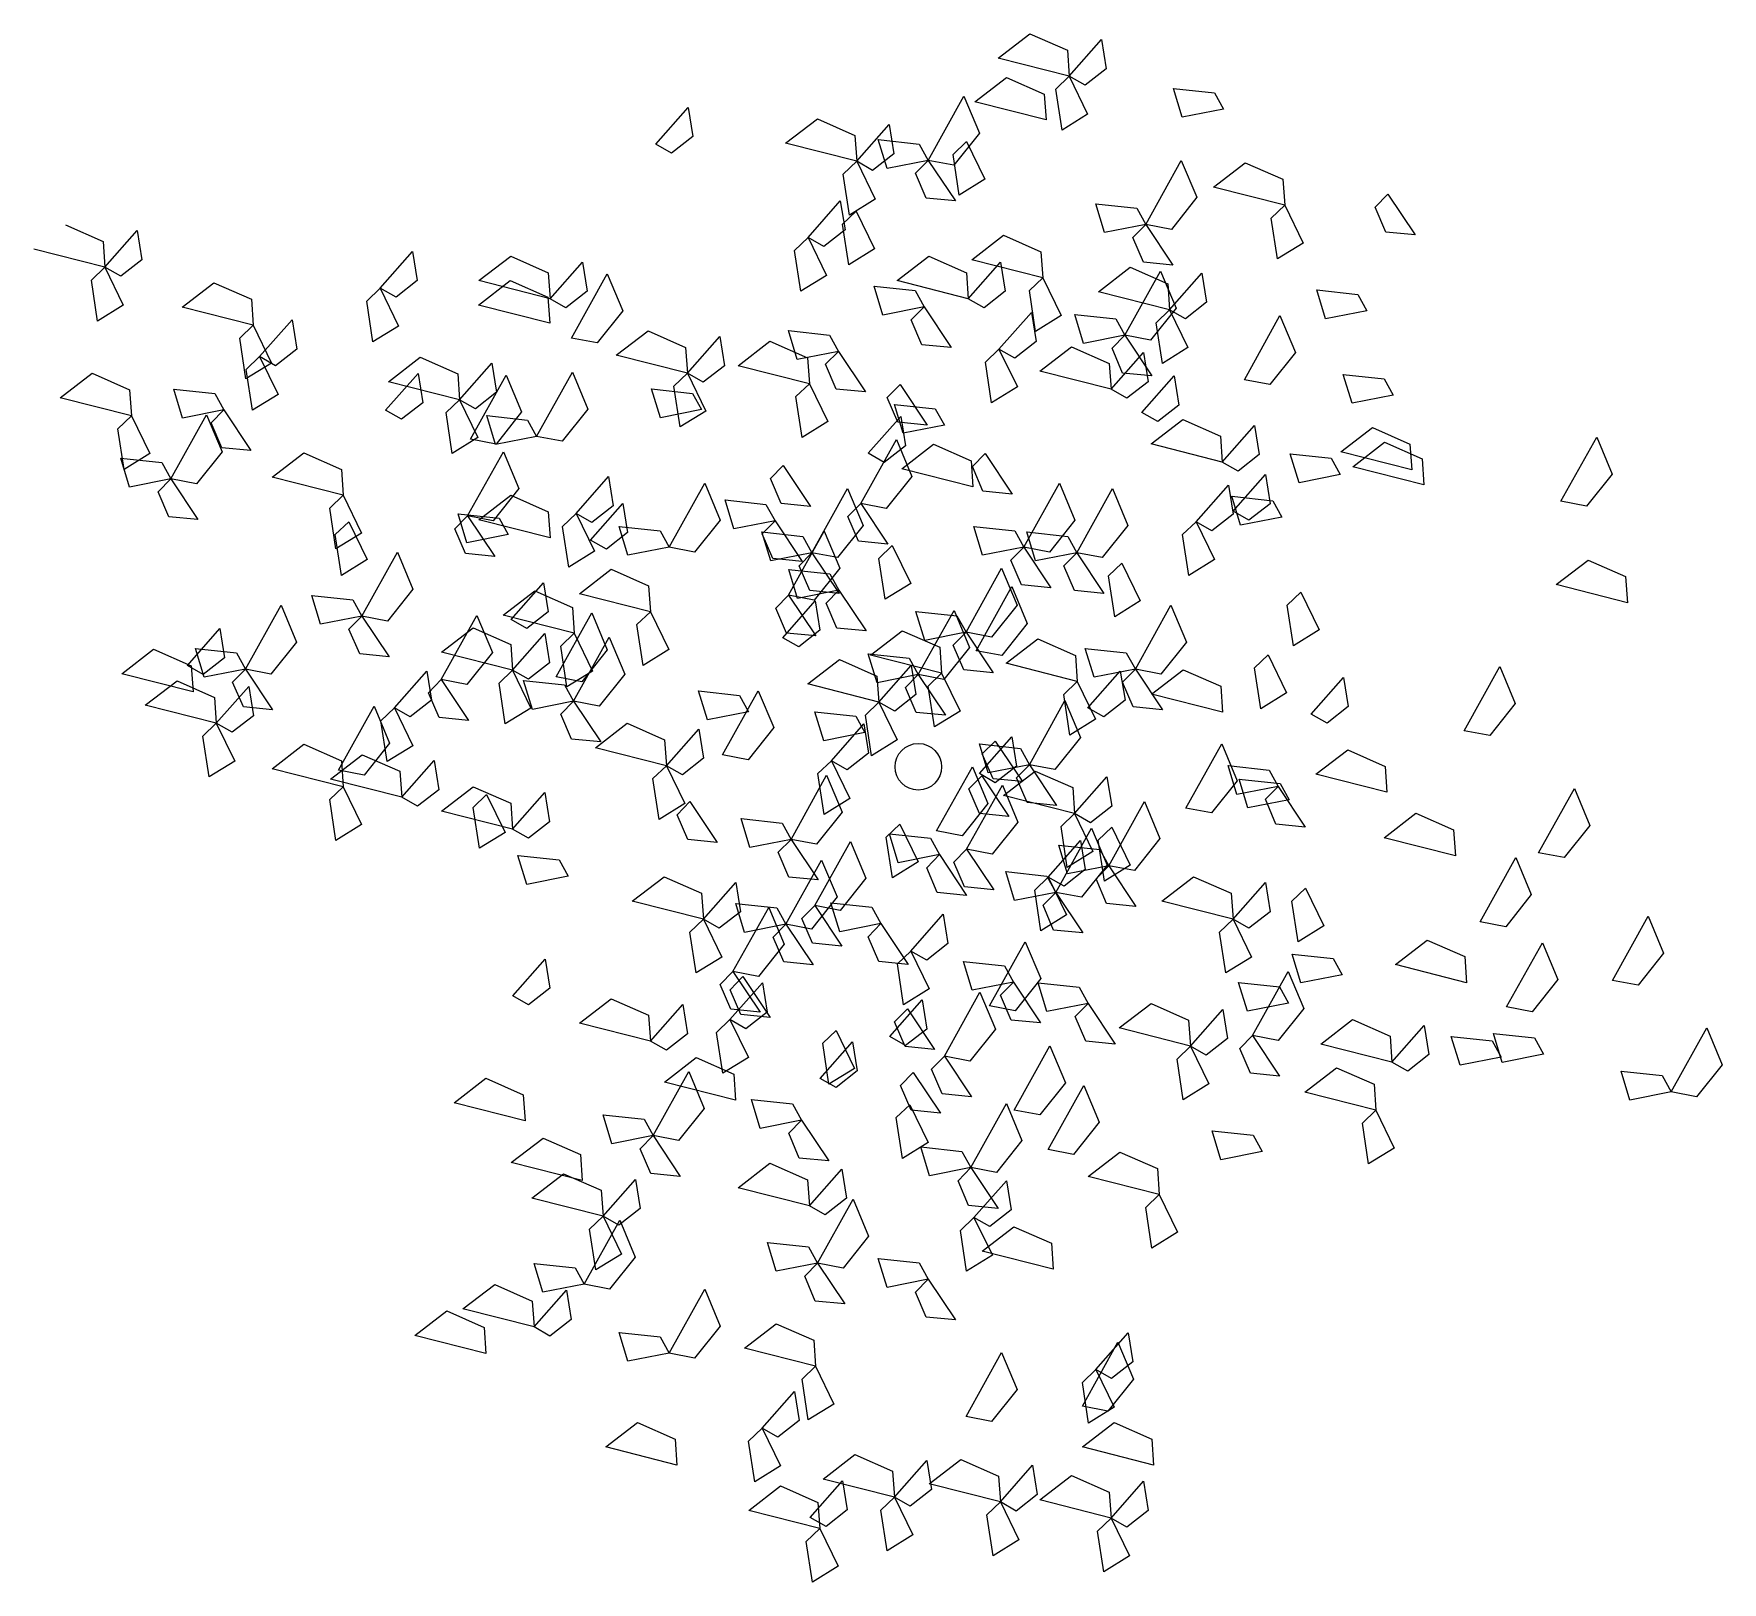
# Model space of a CAD drawing. Header units: metres. Extents: x -5.6 to 5.3, y -5.4 to 4.5.
import ezdxf

# ---------------------------------------------------------------- set-up
doc = ezdxf.new("R2010")
doc.units = ezdxf.units.M
doc.header["$LTSCALE"] = 0.2

msp = doc.modelspace()

# ---------------------------------------------------------------- linework, layer by layer
for p, q in [((0.65, 4.386), (0.854, 4.543)), ((0.854, 4.543), (1.096, 4.437)), ((1.108, 4.27), (1.316, 4.506)), ((1.316, 4.506), (1.346, 4.319)), ((1.108, 4.27), (0.65, 4.386)), ((1.096, 4.437), (1.108, 4.27)), ((0.5, 4.105), (0.704, 4.263)), ((0.704, 4.263), (0.946, 4.156)), ((1.021, 4.187), (1.108, 4.27)), ((1.108, 4.27), (1.226, 4.027)), ((1.21, 4.212), (1.108, 4.27)), ((1.346, 4.319), (1.21, 4.212)), ((0.2, 3.729), (0.43, 4.142)), ((0.43, 4.142), (0.53, 3.904)), ((0.946, 4.156), (0.958, 3.989)), ((1.061, 3.924), (1.021, 4.187)), ((1.835, 4.006), (1.778, 4.192)), ((1.778, 4.192), (2.042, 4.164)), ((2.042, 4.164), (2.1, 4.059)), ((-1.554, 3.834), (-1.346, 4.07)), ((-1.346, 4.07), (-1.315, 3.882)), ((0.958, 3.989), (0.5, 4.105)), ((1.226, 4.027), (1.061, 3.924)), ((2.1, 4.059), (1.835, 4.006)), ((-0.718, 3.839), (-0.514, 3.996)), ((-0.514, 3.996), (-0.272, 3.89)), ((-0.26, 3.723), (-0.052, 3.959)), ((-0.052, 3.959), (-0.022, 3.771)), ((-1.452, 3.775), (-1.554, 3.834)), ((-1.315, 3.882), (-1.452, 3.775)), ((-0.26, 3.723), (-0.718, 3.839)), ((-0.272, 3.89), (-0.26, 3.723)), ((-0.122, 3.863), (0.142, 3.834)), ((-0.065, 3.677), (-0.122, 3.863)), ((0.142, 3.834), (0.2, 3.729)), ((0.36, 3.767), (0.446, 3.85)), ((0.53, 3.904), (0.365, 3.698)), ((0.446, 3.85), (0.565, 3.607)), ((-0.347, 3.64), (-0.26, 3.723)), ((-0.26, 3.723), (-0.142, 3.479)), ((-0.158, 3.664), (-0.26, 3.723)), ((-0.022, 3.771), (-0.158, 3.664)), ((0.2, 3.729), (-0.065, 3.677)), ((0.118, 3.646), (0.2, 3.729)), ((0.2, 3.729), (0.375, 3.468)), ((0.365, 3.698), (0.2, 3.729)), ((0.4, 3.505), (0.36, 3.767)), ((1.6, 3.317), (1.829, 3.729)), ((1.829, 3.729), (1.929, 3.492)), ((2.037, 3.557), (2.241, 3.714)), ((2.241, 3.714), (2.483, 3.608)), ((-0.307, 3.377), (-0.347, 3.64)), ((0.186, 3.486), (0.118, 3.646)), ((0.565, 3.607), (0.4, 3.505)), ((2.483, 3.608), (2.495, 3.441)), ((-0.142, 3.479), (-0.307, 3.377)), ((0.375, 3.468), (0.186, 3.486)), ((1.929, 3.492), (1.765, 3.285)), ((2.495, 3.441), (2.037, 3.557)), ((3.076, 3.428), (3.159, 3.511)), ((3.159, 3.511), (3.334, 3.25)), ((-0.574, 3.232), (-0.366, 3.468)), ((-0.366, 3.468), (-0.335, 3.281)), ((-0.351, 3.319), (-0.264, 3.402)), ((-0.264, 3.402), (-0.146, 3.159)), ((1.278, 3.45), (1.542, 3.422)), ((1.334, 3.265), (1.278, 3.45)), ((1.542, 3.422), (1.6, 3.317)), ((2.408, 3.358), (2.495, 3.441)), ((2.495, 3.441), (2.613, 3.197)), ((3.145, 3.268), (3.076, 3.428)), ((-5.354, 3.314), (-5.112, 3.208)), ((-5.1, 3.041), (-4.892, 3.277)), ((-4.892, 3.277), (-4.862, 3.09)), ((-0.335, 3.281), (-0.472, 3.174)), ((-0.311, 3.057), (-0.351, 3.319)), ((1.6, 3.317), (1.334, 3.265)), ((1.517, 3.233), (1.6, 3.317)), ((1.6, 3.317), (1.775, 3.055)), ((1.765, 3.285), (1.6, 3.317)), ((2.448, 3.095), (2.408, 3.358)), ((3.334, 3.25), (3.145, 3.268)), ((-5.1, 3.041), (-5.558, 3.157)), ((-5.112, 3.208), (-5.1, 3.041)), ((-0.661, 3.149), (-0.574, 3.232)), ((-0.574, 3.232), (-0.456, 2.989)), ((-0.472, 3.174), (-0.574, 3.232)), ((-0.146, 3.159), (-0.311, 3.057)), ((0.48, 3.09), (0.684, 3.247)), ((0.684, 3.247), (0.925, 3.141)), ((1.586, 3.074), (1.517, 3.233)), ((2.613, 3.197), (2.448, 3.095)), ((-4.862, 3.09), (-4.998, 2.983)), ((-3.329, 2.906), (-3.12, 3.142)), ((-3.12, 3.142), (-3.09, 2.955)), ((-2.692, 2.955), (-2.487, 3.112)), ((-2.487, 3.112), (-2.246, 3.006)), ((-2.234, 2.839), (-2.026, 3.075)), ((-2.026, 3.075), (-1.995, 2.888)), ((-0.621, 2.887), (-0.661, 3.149)), ((0, 2.955), (0.204, 3.112)), ((0.204, 3.112), (0.446, 3.006)), ((0.457, 2.839), (0.666, 3.075)), ((0.937, 2.974), (0.48, 3.09)), ((0.666, 3.075), (0.696, 2.888)), ((0.925, 3.141), (0.937, 2.974)), ((1.775, 3.055), (1.586, 3.074)), ((-5.187, 2.958), (-5.1, 3.041)), ((-5.147, 2.695), (-5.187, 2.958)), ((-4.998, 2.983), (-5.1, 3.041)), ((-5.1, 3.041), (-4.982, 2.798)), ((-4.603, 2.785), (-4.398, 2.942)), ((-4.398, 2.942), (-4.157, 2.836)), ((-3.09, 2.955), (-3.226, 2.848)), ((-2.695, 2.798), (-2.491, 2.956)), ((-2.234, 2.839), (-2.692, 2.955)), ((-2.491, 2.956), (-2.249, 2.849)), ((-2.246, 3.006), (-2.234, 2.839)), ((-2.097, 2.586), (-1.867, 2.999)), ((-1.867, 2.999), (-1.767, 2.761)), ((-0.456, 2.989), (-0.621, 2.887)), ((0.457, 2.839), (0, 2.955)), ((0.446, 3.006), (0.457, 2.839)), ((0.851, 2.891), (0.937, 2.974)), ((0.937, 2.974), (1.056, 2.73)), ((1.296, 2.884), (1.5, 3.041)), ((1.465, 2.604), (1.695, 3.016)), ((1.5, 3.041), (1.742, 2.934)), ((1.695, 3.016), (1.795, 2.779)), ((1.754, 2.767), (1.962, 3.003)), ((1.962, 3.003), (1.992, 2.816)), ((-4.157, 2.836), (-4.145, 2.668)), ((-3.415, 2.823), (-3.329, 2.906)), ((-3.329, 2.906), (-3.21, 2.663)), ((-3.226, 2.848), (-3.329, 2.906)), ((-2.249, 2.849), (-2.237, 2.682)), ((-2.132, 2.781), (-2.234, 2.839)), ((-1.995, 2.888), (-2.132, 2.781)), ((-0.149, 2.92), (0.115, 2.891)), ((-0.092, 2.734), (-0.149, 2.92)), ((0.115, 2.891), (0.173, 2.786)), ((0.559, 2.781), (0.457, 2.839)), ((0.696, 2.888), (0.559, 2.781)), ((0.891, 2.628), (0.851, 2.891)), ((1.754, 2.767), (1.296, 2.884)), ((1.742, 2.934), (1.754, 2.767)), ((2.757, 2.709), (2.701, 2.895)), ((2.701, 2.895), (2.965, 2.866)), ((2.965, 2.866), (3.023, 2.761)), ((-4.982, 2.798), (-5.147, 2.695)), ((-4.145, 2.668), (-4.603, 2.785)), ((-3.375, 2.561), (-3.415, 2.823)), ((-2.237, 2.682), (-2.695, 2.798)), ((-1.767, 2.761), (-1.932, 2.555)), ((0.173, 2.786), (-0.092, 2.734)), ((0.091, 2.702), (0.173, 2.786)), ((0.173, 2.786), (0.348, 2.524)), ((0.655, 2.514), (0.864, 2.75)), ((0.864, 2.75), (0.894, 2.563)), ((1.056, 2.73), (0.891, 2.628)), ((1.143, 2.737), (1.407, 2.709)), ((1.2, 2.551), (1.143, 2.737)), ((1.795, 2.779), (1.63, 2.572)), ((1.667, 2.684), (1.754, 2.767)), ((1.856, 2.709), (1.754, 2.767)), ((1.754, 2.767), (1.872, 2.524)), ((1.992, 2.816), (1.856, 2.709)), ((2.235, 2.318), (2.464, 2.731)), ((2.464, 2.731), (2.564, 2.493)), ((3.023, 2.761), (2.757, 2.709)), ((-4.232, 2.586), (-4.145, 2.668)), ((-4.145, 2.668), (-4.027, 2.425)), ((-4.104, 2.466), (-3.895, 2.702)), ((-3.895, 2.702), (-3.865, 2.515)), ((-3.21, 2.663), (-3.375, 2.561)), ((-1.808, 2.475), (-1.604, 2.633)), ((-1.604, 2.633), (-1.362, 2.526)), ((-0.7, 2.634), (-0.436, 2.605)), ((-0.644, 2.448), (-0.7, 2.634)), ((0.159, 2.543), (0.091, 2.702)), ((1.407, 2.709), (1.465, 2.604)), ((1.707, 2.422), (1.667, 2.684)), ((-4.192, 2.323), (-4.232, 2.586)), ((-3.865, 2.515), (-4.002, 2.408)), ((-1.932, 2.555), (-2.097, 2.586)), ((-1.362, 2.526), (-1.35, 2.359)), ((-1.35, 2.359), (-1.142, 2.595)), ((-1.142, 2.595), (-1.112, 2.408)), ((-1.023, 2.408), (-0.819, 2.565)), ((-0.819, 2.565), (-0.577, 2.459)), ((-0.378, 2.5), (-0.644, 2.448)), ((-0.461, 2.417), (-0.378, 2.5)), ((-0.436, 2.605), (-0.378, 2.5)), ((-0.378, 2.5), (-0.203, 2.239)), ((0.348, 2.524), (0.159, 2.543)), ((0.569, 2.431), (0.655, 2.514)), ((0.655, 2.514), (0.774, 2.271)), ((0.757, 2.456), (0.655, 2.514)), ((0.894, 2.563), (0.757, 2.456)), ((0.919, 2.372), (1.123, 2.529)), ((1.123, 2.529), (1.365, 2.423)), ((1.465, 2.604), (1.2, 2.551)), ((1.383, 2.52), (1.465, 2.604)), ((1.451, 2.36), (1.383, 2.52)), ((1.63, 2.572), (1.465, 2.604)), ((1.465, 2.604), (1.64, 2.342)), ((1.872, 2.524), (1.707, 2.422)), ((-4.027, 2.425), (-4.192, 2.323)), ((-4.19, 2.383), (-4.104, 2.466)), ((-4.104, 2.466), (-3.985, 2.223)), ((-4.002, 2.408), (-4.104, 2.466)), ((-3.275, 2.305), (-3.071, 2.462)), ((-3.071, 2.462), (-2.829, 2.356)), ((-2.817, 2.189), (-2.609, 2.425)), ((-2.609, 2.425), (-2.579, 2.237)), ((-1.35, 2.359), (-1.808, 2.475)), ((-1.112, 2.408), (-1.248, 2.301)), ((-0.565, 2.292), (-1.023, 2.408)), ((-0.577, 2.459), (-0.565, 2.292)), ((-0.392, 2.257), (-0.461, 2.417)), ((0.608, 2.169), (0.569, 2.431)), ((1.365, 2.423), (1.377, 2.256)), ((1.377, 2.256), (1.585, 2.492)), ((1.585, 2.492), (1.615, 2.305)), ((2.564, 2.493), (2.399, 2.287)), ((-5.388, 2.202), (-5.183, 2.359)), ((-5.183, 2.359), (-4.942, 2.253)), ((-4.15, 2.121), (-4.19, 2.383)), ((-3.293, 2.121), (-3.084, 2.357)), ((-2.817, 2.189), (-3.275, 2.305)), ((-3.084, 2.357), (-3.054, 2.17)), ((-2.829, 2.356), (-2.817, 2.189)), ((-2.747, 1.936), (-2.517, 2.348)), ((-2.517, 2.348), (-2.418, 2.111)), ((-2.321, 1.953), (-2.091, 2.366)), ((-2.091, 2.366), (-1.991, 2.128)), ((-1.437, 2.276), (-1.35, 2.359)), ((-1.35, 2.359), (-1.232, 2.116)), ((-1.248, 2.301), (-1.35, 2.359)), ((-0.652, 2.209), (-0.565, 2.292)), ((-0.565, 2.292), (-0.447, 2.048)), ((-0.064, 2.203), (0.019, 2.287)), ((0.019, 2.287), (0.194, 2.025)), ((1.377, 2.256), (0.919, 2.372)), ((1.64, 2.342), (1.451, 2.36)), ((1.615, 2.305), (1.479, 2.198)), ((1.575, 2.106), (1.783, 2.342)), ((1.783, 2.342), (1.813, 2.155)), ((2.399, 2.287), (2.235, 2.318)), ((2.928, 2.166), (2.871, 2.352)), ((2.871, 2.352), (3.135, 2.323)), ((3.135, 2.323), (3.193, 2.218)), ((-4.93, 2.085), (-5.388, 2.202)), ((-4.942, 2.253), (-4.93, 2.085)), ((-4.657, 2.257), (-4.393, 2.229)), ((-4.6, 2.071), (-4.657, 2.257)), ((-4.393, 2.229), (-4.335, 2.124)), ((-3.985, 2.223), (-4.15, 2.121)), ((-2.904, 2.106), (-2.817, 2.189)), ((-2.715, 2.13), (-2.817, 2.189)), ((-2.817, 2.189), (-2.699, 1.945)), ((-2.579, 2.237), (-2.715, 2.13)), ((-1.524, 2.073), (-1.581, 2.259)), ((-1.581, 2.259), (-1.317, 2.23)), ((-1.397, 2.014), (-1.437, 2.276)), ((-1.317, 2.23), (-1.259, 2.125)), ((-0.612, 1.946), (-0.652, 2.209)), ((-0.203, 2.239), (-0.392, 2.257)), ((0.005, 2.044), (-0.064, 2.203)), ((0.774, 2.271), (0.608, 2.169)), ((1.479, 2.198), (1.377, 2.256)), ((3.193, 2.218), (2.928, 2.166)), ((-5.017, 2.002), (-4.93, 2.085)), ((-4.93, 2.085), (-4.811, 1.842)), ((-4.675, 1.679), (-4.446, 2.092)), ((-4.335, 2.124), (-4.6, 2.071)), ((-4.446, 2.092), (-4.346, 1.854)), ((-4.417, 2.04), (-4.335, 2.124)), ((-4.335, 2.124), (-4.16, 1.862)), ((-3.191, 2.063), (-3.293, 2.121)), ((-3.054, 2.17), (-3.191, 2.063)), ((-2.864, 1.843), (-2.904, 2.106)), ((-2.586, 1.901), (-2.642, 2.087)), ((-2.642, 2.087), (-2.379, 2.058)), ((-2.418, 2.111), (-2.582, 1.904)), ((-1.991, 2.128), (-2.156, 1.922)), ((-1.259, 2.125), (-1.524, 2.073)), ((-1.232, 2.116), (-1.397, 2.014)), ((-0.186, 1.845), (0.023, 2.081)), ((0.038, 1.973), (-0.018, 2.158)), ((-0.018, 2.158), (0.245, 2.13)), ((0.023, 2.081), (0.053, 1.893)), ((0.245, 2.13), (0.304, 2.025)), ((1.677, 2.048), (1.575, 2.106)), ((1.813, 2.155), (1.677, 2.048)), ((-4.977, 1.74), (-5.017, 2.002)), ((-4.348, 1.88), (-4.417, 2.04)), ((-2.379, 2.058), (-2.321, 1.953)), ((-0.447, 2.048), (-0.612, 1.946)), ((0.194, 2.025), (0.005, 2.044)), ((0.304, 2.025), (0.038, 1.973)), ((1.635, 1.905), (1.839, 2.062)), ((1.839, 2.062), (2.081, 1.955)), ((2.093, 1.788), (2.301, 2.024)), ((2.301, 2.024), (2.331, 1.837)), ((2.855, 1.854), (3.059, 2.011)), ((3.059, 2.011), (3.301, 1.904)), ((-4.346, 1.854), (-4.511, 1.648)), ((-4.16, 1.862), (-4.348, 1.88)), ((-2.699, 1.945), (-2.864, 1.843)), ((-2.765, 1.442), (-2.535, 1.854)), ((-2.582, 1.904), (-2.747, 1.936)), ((-2.321, 1.953), (-2.586, 1.901)), ((-2.535, 1.854), (-2.435, 1.617)), ((-2.156, 1.922), (-2.321, 1.953)), ((-0.235, 1.521), (-0.005, 1.934)), ((0.053, 1.893), (-0.084, 1.786)), ((-0.005, 1.934), (0.094, 1.696)), ((0.03, 1.745), (0.234, 1.902)), ((0.234, 1.902), (0.476, 1.796)), ((2.093, 1.788), (1.635, 1.905)), ((2.081, 1.955), (2.093, 1.788)), ((3.312, 1.737), (2.855, 1.854)), ((2.933, 1.758), (3.137, 1.915)), ((3.137, 1.915), (3.379, 1.808)), ((3.301, 1.904), (3.312, 1.737)), ((4.273, 1.536), (4.503, 1.949)), ((4.503, 1.949), (4.602, 1.711)), ((-4.997, 1.813), (-4.733, 1.784)), ((-4.941, 1.627), (-4.997, 1.813)), ((-4.811, 1.842), (-4.977, 1.74)), ((-4.733, 1.784), (-4.675, 1.679)), ((-4.024, 1.69), (-3.82, 1.848)), ((-3.82, 1.848), (-3.578, 1.741)), ((-3.578, 1.741), (-3.566, 1.574)), ((-0.815, 1.682), (-0.733, 1.765)), ((-0.733, 1.765), (-0.558, 1.503)), ((-0.084, 1.786), (-0.186, 1.845)), ((0.488, 1.629), (0.03, 1.745)), ((0.476, 1.796), (0.488, 1.629)), ((0.484, 1.759), (0.566, 1.843)), ((0.552, 1.6), (0.484, 1.759)), ((0.566, 1.843), (0.741, 1.581)), ((2.195, 1.73), (2.093, 1.788)), ((2.331, 1.837), (2.195, 1.73)), ((2.53, 1.84), (2.794, 1.812)), ((2.587, 1.655), (2.53, 1.84)), ((2.794, 1.812), (2.852, 1.707)), ((3.391, 1.641), (2.933, 1.758)), ((3.379, 1.808), (3.391, 1.641)), ((-4.675, 1.679), (-4.941, 1.627)), ((-4.758, 1.596), (-4.675, 1.679)), ((-4.675, 1.679), (-4.501, 1.418)), ((-4.511, 1.648), (-4.675, 1.679)), ((-3.566, 1.574), (-4.024, 1.69)), ((-2.067, 1.457), (-1.859, 1.694)), ((-1.859, 1.694), (-1.828, 1.506)), ((-1.468, 1.24), (-1.239, 1.653)), ((-1.239, 1.653), (-1.139, 1.415)), ((-0.747, 1.522), (-0.815, 1.682)), ((0.094, 1.696), (-0.07, 1.49)), ((0.815, 1.24), (1.045, 1.653)), ((1.045, 1.653), (1.144, 1.415)), ((1.924, 1.404), (2.132, 1.64)), ((2.132, 1.64), (2.163, 1.452)), ((2.162, 1.471), (2.37, 1.707)), ((2.37, 1.707), (2.4, 1.52)), ((2.852, 1.707), (2.587, 1.655)), ((4.602, 1.711), (4.438, 1.505)), ((-4.689, 1.436), (-4.758, 1.596)), ((-3.653, 1.491), (-3.566, 1.574)), ((-3.566, 1.574), (-3.448, 1.331)), ((-2.692, 1.417), (-2.487, 1.574)), ((-2.435, 1.617), (-2.6, 1.41)), ((-2.487, 1.574), (-2.246, 1.468)), ((-1.974, 1.286), (-1.766, 1.522)), ((-1.766, 1.522), (-1.735, 1.335)), ((-1.108, 1.544), (-0.845, 1.515)), ((-1.052, 1.358), (-1.108, 1.544)), ((-0.558, 1.503), (-0.747, 1.522)), ((-0.549, 1.204), (-0.319, 1.617)), ((-0.319, 1.617), (-0.219, 1.379)), ((0.741, 1.581), (0.552, 1.6)), ((1.156, 1.204), (1.385, 1.617)), ((1.385, 1.617), (1.485, 1.379)), ((2.155, 1.568), (2.419, 1.539)), ((2.211, 1.382), (2.155, 1.568)), ((2.419, 1.539), (2.477, 1.434)), ((4.438, 1.505), (4.273, 1.536)), ((-4.501, 1.418), (-4.689, 1.436)), ((-3.613, 1.229), (-3.653, 1.491)), ((-2.847, 1.358), (-2.765, 1.442)), ((-2.77, 1.269), (-2.827, 1.455)), ((-2.827, 1.455), (-2.563, 1.426)), ((-2.765, 1.442), (-2.59, 1.18)), ((-2.6, 1.41), (-2.765, 1.442)), ((-2.234, 1.3), (-2.692, 1.417)), ((-2.563, 1.426), (-2.505, 1.321)), ((-2.246, 1.468), (-2.234, 1.3)), ((-2.154, 1.374), (-2.067, 1.457)), ((-2.067, 1.457), (-1.949, 1.214)), ((-1.965, 1.399), (-2.067, 1.457)), ((-1.828, 1.506), (-1.965, 1.399)), ((-1.139, 1.415), (-1.304, 1.208)), ((-0.845, 1.515), (-0.786, 1.41)), ((-0.317, 1.437), (-0.235, 1.521)), ((-0.249, 1.278), (-0.317, 1.437)), ((-0.235, 1.521), (-0.06, 1.259)), ((-0.07, 1.49), (-0.235, 1.521)), ((1.144, 1.415), (0.98, 1.208)), ((2.163, 1.452), (2.026, 1.345)), ((2.264, 1.413), (2.162, 1.471)), ((2.477, 1.434), (2.211, 1.382)), ((2.4, 1.52), (2.264, 1.413)), ((-3.617, 1.321), (-3.53, 1.404)), ((-3.577, 1.058), (-3.617, 1.321)), ((-3.448, 1.331), (-3.613, 1.229)), ((-3.53, 1.404), (-3.412, 1.16)), ((-2.779, 1.199), (-2.847, 1.358)), ((-2.505, 1.321), (-2.77, 1.269)), ((-2.114, 1.112), (-2.154, 1.374)), ((-1.735, 1.335), (-1.872, 1.228)), ((-1.734, 1.188), (-1.79, 1.373)), ((-1.79, 1.373), (-1.526, 1.345)), ((-1.526, 1.345), (-1.468, 1.24)), ((-0.786, 1.41), (-1.052, 1.358)), ((-0.814, 1.152), (-0.871, 1.338)), ((-0.871, 1.338), (-0.607, 1.309)), ((-0.869, 1.327), (-0.786, 1.41)), ((-0.8, 1.167), (-0.869, 1.327)), ((-0.786, 1.41), (-0.612, 1.149)), ((-0.699, 0.931), (-0.47, 1.343)), ((-0.607, 1.309), (-0.549, 1.204)), ((-0.47, 1.343), (-0.37, 1.105)), ((-0.219, 1.379), (-0.384, 1.173)), ((0.493, 1.373), (0.757, 1.345)), ((0.549, 1.188), (0.493, 1.373)), ((0.757, 1.345), (0.815, 1.24)), ((0.89, 1.152), (0.834, 1.338)), ((0.834, 1.338), (1.098, 1.309)), ((1.098, 1.309), (1.156, 1.204)), ((1.485, 1.379), (1.32, 1.173)), ((1.837, 1.321), (1.924, 1.404)), ((1.877, 1.058), (1.837, 1.321)), ((1.924, 1.404), (2.042, 1.16)), ((2.026, 1.345), (1.924, 1.404)), ((-3.446, 0.796), (-3.217, 1.208)), ((-3.217, 1.208), (-3.117, 0.971)), ((-2.59, 1.18), (-2.779, 1.199)), ((-1.949, 1.214), (-2.114, 1.112)), ((-1.872, 1.228), (-1.974, 1.286)), ((-1.468, 1.24), (-1.734, 1.188)), ((-1.304, 1.208), (-1.468, 1.24)), ((-0.549, 1.204), (-0.814, 1.152)), ((-0.631, 1.12), (-0.549, 1.204)), ((-0.549, 1.204), (-0.374, 0.942)), ((-0.384, 1.173), (-0.549, 1.204)), ((-0.06, 1.259), (-0.249, 1.278)), ((-0.118, 1.167), (-0.032, 1.25)), ((-0.032, 1.25), (0.087, 1.007)), ((0.815, 1.24), (0.549, 1.188)), ((0.732, 1.156), (0.815, 1.24)), ((0.815, 1.24), (0.99, 0.978)), ((0.98, 1.208), (0.815, 1.24)), ((1.156, 1.204), (0.89, 1.152)), ((1.073, 1.12), (1.156, 1.204)), ((1.32, 1.173), (1.156, 1.204)), ((1.156, 1.204), (1.331, 0.942)), ((-3.412, 1.16), (-3.577, 1.058)), ((-2.046, 0.941), (-1.842, 1.098)), ((-1.842, 1.098), (-1.6, 0.992)), ((-0.612, 1.149), (-0.8, 1.167)), ((-0.697, 1.097), (-0.433, 1.068)), ((-0.641, 0.911), (-0.697, 1.097)), ((-0.563, 0.961), (-0.631, 1.12)), ((-0.37, 1.105), (-0.535, 0.899)), ((-0.078, 0.905), (-0.118, 1.167)), ((0.443, 0.693), (0.672, 1.105)), ((0.672, 1.105), (0.772, 0.868)), ((0.801, 0.997), (0.732, 1.156)), ((1.142, 0.961), (1.073, 1.12)), ((1.36, 1.055), (1.447, 1.138)), ((1.447, 1.138), (1.565, 0.894)), ((2.042, 1.16), (1.877, 1.058)), ((4.243, 1), (4.447, 1.157)), ((4.447, 1.157), (4.689, 1.051)), ((-2.485, 0.775), (-2.277, 1.011)), ((-2.277, 1.011), (-2.247, 0.824)), ((-1.6, 0.992), (-1.588, 0.825)), ((-0.433, 1.068), (-0.375, 0.963)), ((0.087, 1.007), (-0.078, 0.905)), ((0.508, 0.574), (0.738, 0.987)), ((0.738, 0.987), (0.837, 0.749)), ((0.99, 0.978), (0.801, 0.997)), ((1.4, 0.792), (1.36, 1.055)), ((4.701, 0.883), (4.243, 1)), ((4.689, 1.051), (4.701, 0.883)), ((-3.768, 0.929), (-3.504, 0.901)), ((-3.712, 0.744), (-3.768, 0.929)), ((-3.504, 0.901), (-3.446, 0.796)), ((-3.117, 0.971), (-3.282, 0.764)), ((-2.537, 0.802), (-2.333, 0.959)), ((-2.333, 0.959), (-2.091, 0.853)), ((-1.588, 0.825), (-2.046, 0.941)), ((-0.782, 0.847), (-0.699, 0.931)), ((-0.736, 0.658), (-0.528, 0.894)), ((-0.535, 0.899), (-0.699, 0.931)), ((-0.699, 0.931), (-0.524, 0.669)), ((-0.375, 0.963), (-0.641, 0.911)), ((-0.374, 0.942), (-0.563, 0.961)), ((-0.528, 0.894), (-0.498, 0.706)), ((-0.458, 0.88), (-0.375, 0.963)), ((-0.389, 0.72), (-0.458, 0.88)), ((-0.375, 0.963), (-0.2, 0.701)), ((1.331, 0.942), (1.142, 0.961)), ((1.565, 0.894), (1.4, 0.792)), ((2.511, 0.868), (2.598, 0.951)), ((2.598, 0.951), (2.716, 0.708)), ((-4.196, 0.455), (-3.966, 0.868)), ((-3.966, 0.868), (-3.866, 0.63)), ((-3.446, 0.796), (-3.712, 0.744)), ((-3.529, 0.712), (-3.446, 0.796)), ((-3.446, 0.796), (-3.271, 0.534)), ((-3.282, 0.764), (-3.446, 0.796)), ((-2.935, 0.388), (-2.705, 0.8)), ((-2.705, 0.8), (-2.606, 0.563)), ((-2.08, 0.686), (-2.537, 0.802)), ((-2.383, 0.717), (-2.485, 0.775)), ((-2.247, 0.824), (-2.383, 0.717)), ((-2.195, 0.405), (-1.965, 0.818)), ((-2.091, 0.853), (-2.08, 0.686)), ((-1.965, 0.818), (-1.866, 0.58)), ((-1.675, 0.742), (-1.588, 0.825)), ((-1.588, 0.825), (-1.47, 0.582)), ((-0.713, 0.687), (-0.782, 0.847)), ((0.121, 0.826), (0.385, 0.798)), ((0.177, 0.64), (0.121, 0.826)), ((0.136, 0.421), (0.366, 0.833)), ((0.366, 0.833), (0.465, 0.595)), ((0.385, 0.798), (0.443, 0.693)), ((0.772, 0.868), (0.607, 0.661)), ((1.533, 0.455), (1.762, 0.868)), ((1.762, 0.868), (1.862, 0.63)), ((2.551, 0.606), (2.511, 0.868)), ((-4.569, 0.48), (-4.361, 0.716)), ((-4.361, 0.716), (-4.33, 0.528)), ((-3.46, 0.553), (-3.529, 0.712)), ((-2.934, 0.564), (-2.73, 0.722)), ((-2.73, 0.722), (-2.488, 0.615)), ((-2.476, 0.448), (-2.268, 0.684)), ((-2.268, 0.684), (-2.238, 0.497)), ((-2.166, 0.603), (-2.08, 0.686)), ((-2.083, 0.249), (-1.853, 0.661)), ((-2.08, 0.686), (-1.961, 0.443)), ((-1.853, 0.661), (-1.754, 0.423)), ((-1.635, 0.479), (-1.675, 0.742)), ((-0.634, 0.599), (-0.736, 0.658)), ((-0.524, 0.669), (-0.713, 0.687)), ((-0.498, 0.706), (-0.634, 0.599)), ((-0.2, 0.701), (-0.389, 0.72)), ((-0.171, 0.545), (0.033, 0.703)), ((0.033, 0.703), (0.275, 0.596)), ((0.443, 0.693), (0.177, 0.64)), ((0.36, 0.609), (0.443, 0.693)), ((0.607, 0.661), (0.443, 0.693)), ((0.443, 0.693), (0.618, 0.431)), ((0.837, 0.749), (0.673, 0.543)), ((2.716, 0.708), (2.551, 0.606)), ((-4.991, 0.425), (-4.787, 0.583)), ((-4.787, 0.583), (-4.545, 0.476)), ((-4.461, 0.403), (-4.517, 0.588)), ((-4.517, 0.588), (-4.254, 0.56)), ((-4.254, 0.56), (-4.196, 0.455)), ((-3.866, 0.63), (-4.031, 0.423)), ((-3.271, 0.534), (-3.46, 0.553)), ((-2.476, 0.448), (-2.934, 0.564)), ((-2.606, 0.563), (-2.77, 0.356)), ((-2.488, 0.615), (-2.476, 0.448)), ((-2.126, 0.341), (-2.166, 0.603)), ((-1.866, 0.58), (-2.03, 0.374)), ((-1.47, 0.582), (-1.635, 0.479)), ((-0.129, 0.368), (-0.186, 0.554)), ((-0.186, 0.554), (0.078, 0.526)), ((0.286, 0.429), (-0.171, 0.545)), ((0.275, 0.596), (0.286, 0.429)), ((0.465, 0.595), (0.301, 0.389)), ((0.429, 0.45), (0.36, 0.609)), ((0.673, 0.543), (0.508, 0.574)), ((0.701, 0.493), (0.906, 0.65)), ((0.906, 0.65), (1.147, 0.544)), ((1.147, 0.544), (1.159, 0.376)), ((1.211, 0.588), (1.475, 0.56)), ((1.267, 0.403), (1.211, 0.588)), ((1.475, 0.56), (1.533, 0.455)), ((1.862, 0.63), (1.697, 0.423)), ((2.301, 0.464), (2.388, 0.547)), ((2.388, 0.547), (2.506, 0.304)), ((-4.467, 0.421), (-4.569, 0.48)), ((-4.545, 0.476), (-4.533, 0.309)), ((-4.33, 0.528), (-4.467, 0.421)), ((-4.196, 0.455), (-4.461, 0.403)), ((-4.278, 0.371), (-4.196, 0.455)), ((-4.196, 0.455), (-4.021, 0.193)), ((-4.031, 0.423), (-4.196, 0.455)), ((-3.237, 0.206), (-3.028, 0.442)), ((-3.028, 0.442), (-2.998, 0.255)), ((-2.563, 0.365), (-2.476, 0.448)), ((-2.476, 0.448), (-2.358, 0.205)), ((-2.374, 0.39), (-2.476, 0.448)), ((-2.238, 0.497), (-2.374, 0.39)), ((-1.961, 0.443), (-2.126, 0.341)), ((-0.576, 0.36), (-0.372, 0.517)), ((-0.372, 0.517), (-0.13, 0.41)), ((-0.118, 0.243), (0.09, 0.479)), ((0.078, 0.526), (0.136, 0.421)), ((0.09, 0.479), (0.12, 0.292)), ((0.618, 0.431), (0.429, 0.45)), ((1.159, 0.376), (0.701, 0.493)), ((1.228, 0.206), (1.436, 0.442)), ((1.533, 0.455), (1.267, 0.403)), ((1.436, 0.442), (1.467, 0.255)), ((1.45, 0.371), (1.533, 0.455)), ((1.533, 0.455), (1.708, 0.193)), ((1.697, 0.423), (1.533, 0.455)), ((1.637, 0.295), (1.841, 0.452)), ((1.841, 0.452), (2.083, 0.346)), ((2.341, 0.201), (2.301, 0.464)), ((3.649, 0.059), (3.879, 0.472)), ((3.879, 0.472), (3.979, 0.234)), ((-4.533, 0.309), (-4.991, 0.425)), ((-4.84, 0.224), (-4.636, 0.381)), ((-4.636, 0.381), (-4.394, 0.274)), ((-4.383, 0.107), (-4.174, 0.343)), ((-4.209, 0.212), (-4.278, 0.371)), ((-4.174, 0.343), (-4.144, 0.156)), ((-3.018, 0.304), (-2.935, 0.388)), ((-2.77, 0.356), (-2.935, 0.388)), ((-2.935, 0.388), (-2.76, 0.126)), ((-2.523, 0.103), (-2.563, 0.365)), ((-2.405, 0.382), (-2.141, 0.354)), ((-2.348, 0.196), (-2.405, 0.382)), ((-2.03, 0.374), (-2.195, 0.405)), ((-2.141, 0.354), (-2.083, 0.249)), ((-1.754, 0.423), (-1.918, 0.217)), ((-0.118, 0.243), (-0.576, 0.36)), ((-0.13, 0.41), (-0.118, 0.243)), ((0.136, 0.421), (-0.129, 0.368)), ((0.054, 0.337), (0.136, 0.421)), ((0.122, 0.177), (0.054, 0.337)), ((0.136, 0.421), (0.311, 0.159)), ((0.301, 0.389), (0.136, 0.421)), ((0.2, 0.346), (0.286, 0.429)), ((0.24, 0.084), (0.2, 0.346)), ((0.286, 0.429), (0.405, 0.186)), ((1.072, 0.293), (1.159, 0.376)), ((1.159, 0.376), (1.277, 0.133)), ((1.519, 0.212), (1.45, 0.371)), ((2.083, 0.346), (2.095, 0.179)), ((2.665, 0.166), (2.873, 0.402)), ((2.873, 0.402), (2.904, 0.215)), ((-4.383, 0.107), (-4.84, 0.224)), ((-4.394, 0.274), (-4.383, 0.107)), ((-2.998, 0.255), (-3.135, 0.148)), ((-2.949, 0.145), (-3.018, 0.304)), ((-2.083, 0.249), (-2.348, 0.196)), ((-2.165, 0.165), (-2.083, 0.249)), ((-2.083, 0.249), (-1.908, -0.013)), ((-1.918, 0.217), (-2.083, 0.249)), ((-1.279, 0.315), (-1.015, 0.286)), ((-1.222, 0.129), (-1.279, 0.315)), ((-1.124, -0.095), (-0.895, 0.317)), ((-1.015, 0.286), (-0.957, 0.181)), ((-0.895, 0.317), (-0.795, 0.08)), ((-0.205, 0.16), (-0.118, 0.243)), ((-0.016, 0.185), (-0.118, 0.243)), ((-0.118, 0.243), (0, 0)), ((0.12, 0.292), (-0.016, 0.185)), ((0.851, -0.16), (1.08, 0.253)), ((1.112, 0.031), (1.072, 0.293)), ((1.08, 0.253), (1.18, 0.015)), ((1.467, 0.255), (1.33, 0.148)), ((2.095, 0.179), (1.637, 0.295)), ((2.506, 0.304), (2.341, 0.201)), ((3.979, 0.234), (3.814, 0.028)), ((-4.144, 0.156), (-4.281, 0.049)), ((-4.021, 0.193), (-4.209, 0.212)), ((-3.597, -0.195), (-3.367, 0.217)), ((-3.367, 0.217), (-3.268, -0.02)), ((-3.323, 0.123), (-3.237, 0.206)), ((-3.284, -0.139), (-3.323, 0.123)), ((-3.135, 0.148), (-3.237, 0.206)), ((-3.237, 0.206), (-3.118, -0.037)), ((-2.76, 0.126), (-2.949, 0.145)), ((-2.358, 0.205), (-2.523, 0.103)), ((-2.097, 0.005), (-2.165, 0.165)), ((-0.957, 0.181), (-1.222, 0.129)), ((-0.53, 0.18), (-0.266, 0.152)), ((-0.473, -0.006), (-0.53, 0.18)), ((-0.266, 0.152), (-0.208, 0.047)), ((-0.165, -0.102), (-0.205, 0.16)), ((0.311, 0.159), (0.122, 0.177)), ((0.405, 0.186), (0.24, 0.084)), ((1.277, 0.133), (1.112, 0.031)), ((1.33, 0.148), (1.228, 0.206)), ((1.708, 0.193), (1.519, 0.212)), ((2.767, 0.108), (2.665, 0.166)), ((2.904, 0.215), (2.767, 0.108)), ((-4.469, 0.024), (-4.383, 0.107)), ((-4.429, -0.238), (-4.469, 0.024)), ((-4.383, 0.107), (-4.264, -0.136)), ((-4.281, 0.049), (-4.383, 0.107)), ((-1.908, -0.013), (-2.097, 0.005)), ((-1.943, -0.05), (-1.738, 0.107)), ((-1.738, 0.107), (-1.497, 0.001)), ((-1.497, 0.001), (-1.485, -0.166)), ((-1.485, -0.166), (-1.277, 0.07)), ((-1.277, 0.07), (-1.246, -0.118)), ((-0.795, 0.08), (-0.96, -0.127)), ((-0.208, 0.047), (-0.473, -0.006)), ((-0.423, -0.134), (-0.215, 0.103)), ((-0.215, 0.103), (-0.185, -0.085)), ((0, 0), (-0.165, -0.102)), ((0.529, -0.217), (0.737, 0.019)), ((0.737, 0.019), (0.767, -0.168)), ((1.18, 0.015), (1.015, -0.191)), ((3.814, 0.028), (3.649, 0.059)), ((-4.024, -0.185), (-3.82, -0.028)), ((-3.82, -0.028), (-3.578, -0.134)), ((-3.647, -0.252), (-3.443, -0.095)), ((-3.443, -0.095), (-3.201, -0.201)), ((-3.268, -0.02), (-3.432, -0.227)), ((-3.118, -0.037), (-3.284, -0.139)), ((-1.485, -0.166), (-1.943, -0.05)), ((-0.96, -0.127), (-1.124, -0.095)), ((-0.185, -0.085), (-0.321, -0.192)), ((0.529, -0.026), (0.793, -0.055)), ((0.585, -0.212), (0.529, -0.026)), ((0.548, -0.09), (0.631, -0.007)), ((0.617, -0.25), (0.548, -0.09)), ((0.631, -0.007), (0.806, -0.268)), ((0.793, -0.055), (0.851, -0.16)), ((1.859, -0.438), (2.089, -0.025)), ((2.089, -0.025), (2.189, -0.263)), ((2.695, -0.221), (2.9, -0.063)), ((2.9, -0.063), (3.141, -0.17)), ((-4.264, -0.136), (-4.429, -0.238)), ((-3.566, -0.301), (-4.024, -0.185)), ((-3.432, -0.227), (-3.597, -0.195)), ((-3.578, -0.134), (-3.566, -0.301)), ((-3.201, -0.201), (-3.189, -0.368)), ((-3.189, -0.368), (-2.981, -0.132)), ((-2.981, -0.132), (-2.951, -0.32)), ((-1.572, -0.249), (-1.485, -0.166)), ((-1.485, -0.166), (-1.367, -0.41)), ((-1.383, -0.225), (-1.485, -0.166)), ((-1.246, -0.118), (-1.383, -0.225)), ((-0.51, -0.217), (-0.423, -0.134)), ((-0.47, -0.479), (-0.51, -0.217)), ((-0.321, -0.192), (-0.423, -0.134)), ((-0.423, -0.134), (-0.305, -0.377)), ((0.254, -0.585), (0.484, -0.173)), ((0.484, -0.173), (0.583, -0.41)), ((0.631, -0.275), (0.529, -0.217)), ((0.851, -0.16), (0.585, -0.212)), ((0.767, -0.168), (0.631, -0.275)), ((0.684, -0.358), (0.889, -0.201)), ((0.768, -0.243), (0.851, -0.16)), ((0.851, -0.16), (1.026, -0.421)), ((1.015, -0.191), (0.851, -0.16)), ((0.889, -0.201), (1.13, -0.307)), ((2.13, -0.165), (2.394, -0.194)), ((2.187, -0.351), (2.13, -0.165)), ((2.394, -0.194), (2.452, -0.299)), ((3.141, -0.17), (3.153, -0.337)), ((-3.653, -0.384), (-3.566, -0.301)), ((-3.189, -0.368), (-3.647, -0.252)), ((-3.566, -0.301), (-3.448, -0.544)), ((-2.951, -0.32), (-3.087, -0.427)), ((-2.934, -0.458), (-2.73, -0.301)), ((-2.73, -0.301), (-2.488, -0.407)), ((-1.532, -0.512), (-1.572, -0.249)), ((-0.683, -0.64), (-0.454, -0.227)), ((-0.454, -0.227), (-0.354, -0.465)), ((0.447, -0.703), (0.677, -0.29)), ((0.462, -0.314), (0.544, -0.23)), ((0.53, -0.473), (0.462, -0.314)), ((0.544, -0.23), (0.719, -0.492)), ((0.806, -0.268), (0.617, -0.25)), ((0.677, -0.29), (0.777, -0.528)), ((0.837, -0.403), (0.768, -0.243)), ((1.13, -0.307), (1.142, -0.474)), ((1.142, -0.474), (1.35, -0.238)), ((1.35, -0.238), (1.381, -0.426)), ((2.189, -0.263), (2.024, -0.469)), ((2.452, -0.299), (2.187, -0.351)), ((2.202, -0.252), (2.466, -0.28)), ((2.258, -0.437), (2.202, -0.252)), ((2.37, -0.382), (2.452, -0.299)), ((2.452, -0.299), (2.627, -0.561)), ((2.466, -0.28), (2.524, -0.385)), ((3.153, -0.337), (2.695, -0.221)), ((4.129, -0.726), (4.359, -0.313)), ((4.359, -0.313), (4.459, -0.551)), ((-3.613, -0.646), (-3.653, -0.384)), ((-3.087, -0.427), (-3.189, -0.368)), ((-2.729, -0.434), (-2.643, -0.352)), ((-2.689, -0.697), (-2.729, -0.434)), ((-2.643, -0.352), (-2.524, -0.595)), ((-2.488, -0.407), (-2.476, -0.575)), ((-2.476, -0.575), (-2.268, -0.339)), ((-2.268, -0.339), (-2.238, -0.526)), ((-1.367, -0.41), (-1.532, -0.512)), ((-1.416, -0.481), (-1.334, -0.397)), ((-1.334, -0.397), (-1.159, -0.659)), ((-0.305, -0.377), (-0.47, -0.479)), ((0.583, -0.41), (0.419, -0.617)), ((1.142, -0.474), (0.684, -0.358)), ((1.026, -0.421), (0.837, -0.403)), ((1.381, -0.426), (1.244, -0.533)), ((1.362, -0.81), (1.592, -0.397)), ((1.592, -0.397), (1.691, -0.635)), ((2.524, -0.385), (2.258, -0.437)), ((2.438, -0.542), (2.37, -0.382)), ((-2.476, -0.575), (-2.934, -0.458)), ((-2.238, -0.526), (-2.374, -0.633)), ((-1.348, -0.64), (-1.416, -0.481)), ((-1.005, -0.506), (-0.741, -0.535)), ((-0.949, -0.692), (-1.005, -0.506)), ((-0.741, -0.535), (-0.683, -0.64)), ((-0.354, -0.465), (-0.519, -0.671)), ((-0.07, -0.625), (0.016, -0.542)), ((0.016, -0.542), (0.135, -0.785)), ((0.719, -0.492), (0.53, -0.473)), ((0.777, -0.528), (0.612, -0.734)), ((1.055, -0.557), (1.142, -0.474)), ((1.244, -0.533), (1.142, -0.474)), ((1.142, -0.474), (1.26, -0.718)), ((2.024, -0.469), (1.859, -0.438)), ((2.627, -0.561), (2.438, -0.542)), ((3.135, -0.629), (3.339, -0.472)), ((3.339, -0.472), (3.581, -0.578)), ((-3.448, -0.544), (-3.613, -0.646)), ((-2.524, -0.595), (-2.689, -0.697)), ((-2.374, -0.633), (-2.476, -0.575)), ((-1.159, -0.659), (-1.348, -0.64)), ((-0.683, -0.64), (-0.949, -0.692)), ((-0.766, -0.723), (-0.683, -0.64)), ((-0.683, -0.64), (-0.508, -0.901)), ((-0.519, -0.671), (-0.683, -0.64)), ((-0.031, -0.887), (-0.07, -0.625)), ((0.007, -0.791), (-0.05, -0.605)), ((-0.05, -0.605), (0.214, -0.633)), ((0.214, -0.633), (0.272, -0.738)), ((0.419, -0.617), (0.254, -0.585)), ((0.972, -0.883), (1.18, -0.647)), ((1.021, -0.981), (1.251, -0.568)), ((1.095, -0.82), (1.055, -0.557)), ((1.18, -0.647), (1.21, -0.834)), ((1.251, -0.568), (1.351, -0.806)), ((1.294, -0.645), (1.381, -0.562)), ((1.334, -0.908), (1.294, -0.645)), ((1.381, -0.562), (1.499, -0.806)), ((1.691, -0.635), (1.527, -0.841)), ((3.593, -0.745), (3.135, -0.629)), ((3.581, -0.578), (3.593, -0.745)), ((4.459, -0.551), (4.294, -0.757)), ((-2.441, -0.744), (-2.177, -0.772)), ((-2.384, -0.93), (-2.441, -0.744)), ((-0.697, -0.883), (-0.766, -0.723)), ((-0.531, -1.065), (-0.301, -0.653)), ((-0.301, -0.653), (-0.202, -0.89)), ((0.272, -0.738), (0.007, -0.791)), ((0.19, -0.822), (0.272, -0.738)), ((0.272, -0.738), (0.447, -1)), ((0.365, -0.787), (0.447, -0.703)), ((0.612, -0.734), (0.447, -0.703)), ((0.447, -0.703), (0.622, -0.965)), ((1.04, -0.677), (1.304, -0.705)), ((1.097, -0.862), (1.04, -0.677)), ((1.26, -0.718), (1.095, -0.82)), ((1.304, -0.705), (1.362, -0.81)), ((3.753, -1.17), (3.982, -0.757)), ((3.982, -0.757), (4.082, -0.995)), ((4.294, -0.757), (4.129, -0.726)), ((-2.177, -0.772), (-2.119, -0.877)), ((-0.716, -1.185), (-0.487, -0.773)), ((-0.487, -0.773), (-0.387, -1.01)), ((0.135, -0.785), (-0.031, -0.887)), ((0.258, -0.981), (0.19, -0.822)), ((0.433, -0.946), (0.365, -0.787)), ((0.699, -0.847), (0.963, -0.876)), ((0.756, -1.033), (0.699, -0.847)), ((1.21, -0.834), (1.074, -0.941)), ((1.362, -0.81), (1.097, -0.862)), ((1.351, -0.806), (1.186, -1.012)), ((1.28, -0.894), (1.362, -0.81)), ((1.499, -0.806), (1.334, -0.908)), ((1.527, -0.841), (1.362, -0.81)), ((1.362, -0.81), (1.537, -1.072)), ((-2.119, -0.877), (-2.384, -0.93)), ((-1.705, -1.037), (-1.501, -0.88)), ((-1.501, -0.88), (-1.259, -0.986)), ((-1.247, -1.153), (-1.039, -0.917)), ((-1.039, -0.917), (-1.009, -1.105)), ((-0.508, -0.901), (-0.697, -0.883)), ((-0.202, -0.89), (-0.366, -1.097)), ((0.622, -0.965), (0.433, -0.946)), ((0.885, -0.966), (0.972, -0.883)), ((0.925, -1.228), (0.885, -0.966)), ((0.963, -0.876), (1.021, -0.981)), ((0.972, -0.883), (1.09, -1.126)), ((1.074, -0.941), (0.972, -0.883)), ((1.348, -1.053), (1.28, -0.894)), ((1.704, -1.037), (1.908, -0.88)), ((1.908, -0.88), (2.15, -0.986)), ((2.162, -1.153), (2.37, -0.917)), ((2.37, -0.917), (2.4, -1.105)), ((2.541, -1.037), (2.628, -0.954)), ((2.628, -0.954), (2.746, -1.197)), ((-1.247, -1.153), (-1.705, -1.037)), ((-1.259, -0.986), (-1.247, -1.153)), ((-1.057, -1.49), (-0.827, -1.078)), ((-1.038, -1.052), (-0.774, -1.08)), ((-0.982, -1.238), (-1.038, -1.052)), ((-0.827, -1.078), (-0.728, -1.315)), ((-0.774, -1.08), (-0.716, -1.185)), ((-0.614, -1.149), (-0.531, -1.065)), ((-0.387, -1.01), (-0.552, -1.217)), ((-0.531, -1.065), (-0.356, -1.327)), ((-0.366, -1.097), (-0.531, -1.065)), ((-0.427, -1.049), (-0.163, -1.077)), ((-0.37, -1.235), (-0.427, -1.049)), ((-0.163, -1.077), (-0.105, -1.182)), ((0.447, -1), (0.258, -0.981)), ((1.021, -0.981), (0.756, -1.033)), ((0.939, -1.064), (1.021, -0.981)), ((1.007, -1.224), (0.939, -1.064)), ((1.186, -1.012), (1.021, -0.981)), ((1.021, -0.981), (1.196, -1.242)), ((1.537, -1.072), (1.348, -1.053)), ((2.162, -1.153), (1.704, -1.037)), ((2.15, -0.986), (2.162, -1.153)), ((2.581, -1.299), (2.541, -1.037)), ((4.082, -0.995), (3.917, -1.202)), ((-1.334, -1.236), (-1.247, -1.153)), ((-1.247, -1.153), (-1.129, -1.397)), ((-1.145, -1.212), (-1.247, -1.153)), ((-1.009, -1.105), (-1.145, -1.212)), ((-0.716, -1.185), (-0.982, -1.238)), ((-0.799, -1.269), (-0.716, -1.185)), ((-0.716, -1.185), (-0.541, -1.447)), ((-0.552, -1.217), (-0.716, -1.185)), ((-0.545, -1.308), (-0.614, -1.149)), ((-0.105, -1.182), (-0.37, -1.235)), ((-0.187, -1.266), (-0.105, -1.182)), ((-0.105, -1.182), (0.07, -1.444)), ((0.088, -1.358), (0.296, -1.122)), ((0.296, -1.122), (0.326, -1.309)), ((1.09, -1.126), (0.925, -1.228)), ((2.075, -1.236), (2.162, -1.153)), ((2.162, -1.153), (2.28, -1.397)), ((2.264, -1.212), (2.162, -1.153)), ((2.4, -1.105), (2.264, -1.212)), ((3.917, -1.202), (3.753, -1.17)), ((4.605, -1.547), (4.835, -1.134)), ((4.835, -1.134), (4.934, -1.372)), ((-1.294, -1.499), (-1.334, -1.236)), ((-0.73, -1.428), (-0.799, -1.269)), ((-0.119, -1.425), (-0.187, -1.266)), ((0.595, -1.711), (0.824, -1.298)), ((0.824, -1.298), (0.924, -1.536)), ((1.196, -1.242), (1.007, -1.224)), ((2.115, -1.499), (2.075, -1.236)), ((2.746, -1.197), (2.581, -1.299)), ((3.207, -1.445), (3.411, -1.288)), ((3.411, -1.288), (3.653, -1.394)), ((-2.475, -1.647), (-2.267, -1.411)), ((-2.267, -1.411), (-2.237, -1.598)), ((-1.129, -1.397), (-1.294, -1.499)), ((-0.728, -1.315), (-0.892, -1.522)), ((-0.356, -1.327), (-0.545, -1.308)), ((0.001, -1.441), (0.088, -1.358)), ((0.088, -1.358), (0.206, -1.601)), ((0.19, -1.416), (0.088, -1.358)), ((0.326, -1.309), (0.19, -1.416)), ((2.28, -1.397), (2.115, -1.499)), ((2.599, -1.563), (2.543, -1.378)), ((2.543, -1.378), (2.806, -1.406)), ((2.806, -1.406), (2.865, -1.511)), ((3.653, -1.394), (3.664, -1.562)), ((3.923, -1.717), (4.153, -1.305)), ((4.153, -1.305), (4.252, -1.542)), ((4.934, -1.372), (4.77, -1.578)), ((-1.14, -1.574), (-1.057, -1.49)), ((-0.892, -1.522), (-1.057, -1.49)), ((-1.057, -1.49), (-0.882, -1.752)), ((-0.541, -1.447), (-0.73, -1.428)), ((0.07, -1.444), (-0.119, -1.425)), ((0.041, -1.704), (0.001, -1.441)), ((0.426, -1.426), (0.69, -1.454)), ((0.482, -1.611), (0.426, -1.426)), ((0.69, -1.454), (0.748, -1.559)), ((2.288, -1.902), (2.517, -1.489)), ((2.517, -1.489), (2.617, -1.727)), ((2.865, -1.511), (2.599, -1.563)), ((3.664, -1.562), (3.207, -1.445)), ((-2.237, -1.598), (-2.373, -1.705)), ((-1.071, -1.733), (-1.14, -1.574)), ((-1.077, -1.799), (-0.868, -1.563)), ((-1.075, -1.607), (-0.993, -1.523)), ((-1.007, -1.766), (-1.075, -1.607)), ((-0.993, -1.523), (-0.818, -1.785)), ((-0.868, -1.563), (-0.838, -1.751)), ((0.206, -1.601), (0.041, -1.704)), ((0.304, -2.035), (0.533, -1.622)), ((0.748, -1.559), (0.482, -1.611)), ((0.533, -1.622), (0.633, -1.86)), ((0.665, -1.643), (0.748, -1.559)), ((0.748, -1.559), (0.923, -1.821)), ((0.924, -1.536), (0.759, -1.743)), ((0.963, -1.748), (0.907, -1.562)), ((0.907, -1.562), (1.171, -1.591)), ((1.171, -1.591), (1.229, -1.696)), ((2.197, -1.56), (2.461, -1.589)), ((2.254, -1.746), (2.197, -1.56)), ((2.461, -1.589), (2.519, -1.694)), ((4.252, -1.542), (4.088, -1.749)), ((4.77, -1.578), (4.605, -1.547)), ((-2.373, -1.705), (-2.475, -1.647)), ((-2.046, -1.822), (-1.842, -1.665)), ((-1.842, -1.665), (-1.6, -1.771)), ((-1.588, -1.938), (-1.38, -1.702)), ((-1.38, -1.702), (-1.35, -1.89)), ((-0.882, -1.752), (-1.071, -1.733)), ((-0.048, -1.909), (0.16, -1.673)), ((-0.017, -1.813), (0.066, -1.73)), ((0.066, -1.73), (0.241, -1.992)), ((0.16, -1.673), (0.19, -1.86)), ((0.759, -1.743), (0.595, -1.711)), ((0.734, -1.802), (0.665, -1.643)), ((1.229, -1.696), (0.963, -1.748)), ((1.146, -1.779), (1.229, -1.696)), ((1.229, -1.696), (1.404, -1.958)), ((1.43, -1.853), (1.635, -1.696)), ((1.635, -1.696), (1.876, -1.803)), ((1.888, -1.97), (2.097, -1.734)), ((2.097, -1.734), (2.127, -1.921)), ((2.519, -1.694), (2.254, -1.746)), ((2.617, -1.727), (2.452, -1.933)), ((4.088, -1.749), (3.923, -1.717)), ((-1.588, -1.938), (-2.046, -1.822)), ((-1.6, -1.771), (-1.588, -1.938)), ((-1.163, -1.882), (-1.077, -1.799)), ((-0.975, -1.858), (-1.077, -1.799)), ((-1.077, -1.799), (-0.958, -2.043)), ((-0.818, -1.785), (-1.007, -1.766)), ((-0.838, -1.751), (-0.975, -1.858)), ((0.052, -1.973), (-0.017, -1.813)), ((0.923, -1.821), (0.734, -1.802)), ((1.215, -1.939), (1.146, -1.779)), ((1.876, -1.803), (1.888, -1.97)), ((2.727, -1.957), (2.931, -1.799)), ((2.931, -1.799), (3.173, -1.906)), ((3.185, -2.073), (3.393, -1.837)), ((3.393, -1.837), (3.423, -2.024)), ((-1.486, -1.997), (-1.588, -1.938)), ((-1.35, -1.89), (-1.486, -1.997)), ((-1.123, -2.145), (-1.163, -1.882)), ((-0.495, -2.179), (-0.287, -1.943)), ((-0.479, -1.952), (-0.392, -1.87)), ((-0.439, -2.215), (-0.479, -1.952)), ((-0.392, -1.87), (-0.274, -2.113)), ((-0.287, -1.943), (-0.257, -2.13)), ((0.054, -1.967), (-0.048, -1.909)), ((0.19, -1.86), (0.054, -1.967)), ((0.633, -1.86), (0.468, -2.066)), ((1.404, -1.958), (1.215, -1.939)), ((1.888, -1.97), (1.43, -1.853)), ((2.127, -1.921), (1.99, -2.028)), ((2.205, -1.986), (2.288, -1.902)), ((2.452, -1.933), (2.288, -1.902)), ((2.288, -1.902), (2.462, -2.164)), ((3.173, -1.906), (3.185, -2.073)), ((3.623, -2.093), (3.567, -1.908)), ((3.567, -1.908), (3.831, -1.936)), ((3.831, -1.936), (3.889, -2.041)), ((3.839, -1.889), (4.103, -1.917)), ((3.895, -2.075), (3.839, -1.889)), ((4.103, -1.917), (4.161, -2.022)), ((4.982, -2.265), (5.211, -1.852)), ((5.211, -1.852), (5.311, -2.09)), ((-1.497, -2.201), (-1.293, -2.043)), ((-1.293, -2.043), (-1.051, -2.15)), ((-0.958, -2.043), (-1.123, -2.145)), ((0.241, -1.992), (0.052, -1.973)), ((0.221, -2.118), (0.304, -2.035)), ((0.304, -2.035), (0.478, -2.297)), ((0.468, -2.066), (0.304, -2.035)), ((0.753, -2.382), (0.983, -1.969)), ((0.983, -1.969), (1.083, -2.207)), ((1.802, -2.053), (1.888, -1.97)), ((1.841, -2.315), (1.802, -2.053)), ((1.888, -1.97), (2.007, -2.213)), ((1.99, -2.028), (1.888, -1.97)), ((2.274, -2.145), (2.205, -1.986)), ((3.185, -2.073), (2.727, -1.957)), ((3.423, -2.024), (3.287, -2.131)), ((3.889, -2.041), (3.623, -2.093)), ((4.161, -2.022), (3.895, -2.075)), ((-1.571, -2.546), (-1.342, -2.133)), ((-1.342, -2.133), (-1.242, -2.371)), ((-1.051, -2.15), (-1.04, -2.317)), ((-0.274, -2.113), (-0.439, -2.215)), ((-0.257, -2.13), (-0.393, -2.237)), ((0.021, -2.224), (0.103, -2.14)), ((0.103, -2.14), (0.278, -2.402)), ((0.29, -2.278), (0.221, -2.118)), ((2.462, -2.164), (2.274, -2.145)), ((2.624, -2.266), (2.828, -2.109)), ((2.828, -2.109), (3.07, -2.215)), ((3.287, -2.131), (3.185, -2.073)), ((4.716, -2.317), (4.66, -2.131)), ((4.66, -2.131), (4.924, -2.16)), ((4.924, -2.16), (4.982, -2.265)), ((5.311, -2.09), (5.146, -2.296)), ((-2.852, -2.334), (-2.648, -2.177)), ((-2.648, -2.177), (-2.407, -2.283)), ((-1.04, -2.317), (-1.497, -2.201)), ((-0.393, -2.237), (-0.495, -2.179)), ((0.089, -2.383), (0.021, -2.224)), ((0.478, -2.297), (0.29, -2.278)), ((1.083, -2.207), (0.918, -2.413)), ((0.972, -2.635), (1.201, -2.223)), ((1.201, -2.223), (1.301, -2.46)), ((2.007, -2.213), (1.841, -2.315)), ((3.081, -2.382), (2.624, -2.266)), ((3.07, -2.215), (3.081, -2.382)), ((4.982, -2.265), (4.716, -2.317)), ((5.146, -2.296), (4.982, -2.265)), ((-2.395, -2.45), (-2.852, -2.334)), ((-2.407, -2.283), (-2.395, -2.45)), ((-1.242, -2.371), (-1.407, -2.577)), ((-0.881, -2.5), (-0.938, -2.314)), ((-0.938, -2.314), (-0.674, -2.342)), ((-0.674, -2.342), (-0.616, -2.447)), ((-0.006, -2.43), (0.081, -2.347)), ((0.081, -2.347), (0.199, -2.59)), ((0.278, -2.402), (0.089, -2.383)), ((0.474, -2.752), (0.704, -2.34)), ((0.704, -2.34), (0.803, -2.577)), ((0.918, -2.413), (0.753, -2.382)), ((2.995, -2.465), (3.081, -2.382)), ((3.081, -2.382), (3.2, -2.626)), ((-1.837, -2.598), (-1.893, -2.413)), ((-1.893, -2.413), (-1.629, -2.441)), ((-1.629, -2.441), (-1.571, -2.546)), ((-0.616, -2.447), (-0.881, -2.5)), ((-0.698, -2.531), (-0.616, -2.447)), ((-0.616, -2.447), (-0.441, -2.709)), ((0.034, -2.692), (-0.006, -2.43)), ((1.301, -2.46), (1.136, -2.667)), ((3.035, -2.728), (2.995, -2.465)), ((-2.484, -2.719), (-2.28, -2.562)), ((-2.28, -2.562), (-2.039, -2.668)), ((-1.571, -2.546), (-1.837, -2.598)), ((-1.654, -2.63), (-1.571, -2.546)), ((-1.407, -2.577), (-1.571, -2.546)), ((-1.571, -2.546), (-1.396, -2.808)), ((-0.63, -2.69), (-0.698, -2.531)), ((0.199, -2.59), (0.034, -2.692)), ((0.803, -2.577), (0.639, -2.784)), ((2.027, -2.516), (2.291, -2.544)), ((2.084, -2.701), (2.027, -2.516)), ((2.291, -2.544), (2.349, -2.649)), ((-2.039, -2.668), (-2.027, -2.835)), ((-1.585, -2.789), (-1.654, -2.63)), ((-0.441, -2.709), (-0.63, -2.69)), ((0.152, -2.619), (0.416, -2.647)), ((0.209, -2.805), (0.152, -2.619)), ((0.416, -2.647), (0.474, -2.752)), ((1.136, -2.667), (0.972, -2.635)), ((1.229, -2.809), (1.433, -2.652)), ((1.433, -2.652), (1.675, -2.758)), ((2.349, -2.649), (2.084, -2.701)), ((3.2, -2.626), (3.035, -2.728)), ((-2.027, -2.835), (-2.484, -2.719)), ((-2.351, -2.948), (-2.147, -2.791)), ((-2.147, -2.791), (-1.905, -2.897)), ((-1.396, -2.808), (-1.585, -2.789)), ((-1.023, -2.881), (-0.819, -2.723)), ((-0.819, -2.723), (-0.577, -2.83)), ((-0.565, -2.997), (-0.357, -2.761)), ((-0.357, -2.761), (-0.327, -2.948)), ((0.474, -2.752), (0.209, -2.805)), ((0.392, -2.836), (0.474, -2.752)), ((0.474, -2.752), (0.649, -3.014)), ((0.639, -2.784), (0.474, -2.752)), ((1.686, -2.925), (1.229, -2.809)), ((1.675, -2.758), (1.686, -2.925)), ((-1.905, -2.897), (-1.893, -3.064)), ((-1.893, -3.064), (-1.685, -2.828)), ((-1.685, -2.828), (-1.655, -3.015)), ((-0.565, -2.997), (-1.023, -2.881)), ((-0.577, -2.83), (-0.565, -2.997)), ((0.46, -2.995), (0.392, -2.836)), ((0.494, -3.073), (0.703, -2.837)), ((0.703, -2.837), (0.733, -3.024)), ((1.6, -3.008), (1.686, -2.925)), ((1.686, -2.925), (1.805, -3.168)), ((-1.893, -3.064), (-2.351, -2.948)), ((-1.655, -3.015), (-1.791, -3.123)), ((-0.463, -3.055), (-0.565, -2.997)), ((-0.513, -3.367), (-0.283, -2.954)), ((-0.327, -2.948), (-0.463, -3.055)), ((-0.283, -2.954), (-0.184, -3.192)), ((0.649, -3.014), (0.46, -2.995)), ((0.733, -3.024), (0.596, -3.131)), ((1.64, -3.271), (1.6, -3.008)), ((-2.016, -3.502), (-1.786, -3.089)), ((-1.98, -3.147), (-1.893, -3.064)), ((-1.94, -3.41), (-1.98, -3.147)), ((-1.893, -3.064), (-1.775, -3.308)), ((-1.791, -3.123), (-1.893, -3.064)), ((-1.786, -3.089), (-1.686, -3.327)), ((0.408, -3.156), (0.494, -3.073)), ((0.494, -3.073), (0.613, -3.316)), ((0.596, -3.131), (0.494, -3.073)), ((0.547, -3.289), (0.751, -3.132)), ((0.751, -3.132), (0.993, -3.238)), ((-0.778, -3.419), (-0.835, -3.233)), ((-0.835, -3.233), (-0.571, -3.262)), ((-0.184, -3.192), (-0.348, -3.398)), ((0.447, -3.419), (0.408, -3.156)), ((0.993, -3.238), (1.005, -3.405)), ((1.805, -3.168), (1.64, -3.271)), ((-2.337, -3.368), (-2.074, -3.397)), ((-2.281, -3.554), (-2.337, -3.368)), ((-1.775, -3.308), (-1.94, -3.41)), ((-1.686, -3.327), (-1.851, -3.533)), ((-0.513, -3.367), (-0.778, -3.419)), ((-0.595, -3.451), (-0.513, -3.367)), ((-0.571, -3.262), (-0.513, -3.367)), ((-0.513, -3.367), (-0.338, -3.629)), ((-0.348, -3.398), (-0.513, -3.367)), ((-0.122, -3.337), (0.142, -3.365)), ((-0.065, -3.522), (-0.122, -3.337)), ((0.142, -3.365), (0.2, -3.47)), ((0.613, -3.316), (0.447, -3.419)), ((1.005, -3.405), (0.547, -3.289)), ((-2.074, -3.397), (-2.016, -3.502)), ((-0.527, -3.61), (-0.595, -3.451)), ((0.2, -3.47), (-0.065, -3.522)), ((0.118, -3.554), (0.2, -3.47)), ((0.2, -3.47), (0.375, -3.732)), ((-2.795, -3.661), (-2.591, -3.504)), ((-2.591, -3.504), (-2.349, -3.61)), ((-2.337, -3.777), (-2.129, -3.541)), ((-2.016, -3.502), (-2.281, -3.554)), ((-2.129, -3.541), (-2.099, -3.729)), ((-1.851, -3.533), (-2.016, -3.502)), ((-1.468, -3.946), (-1.239, -3.533)), ((-1.239, -3.533), (-1.139, -3.771)), ((0.186, -3.713), (0.118, -3.554)), ((-3.104, -3.832), (-2.9, -3.674)), ((-2.9, -3.674), (-2.659, -3.781)), ((-2.337, -3.777), (-2.795, -3.661)), ((-2.349, -3.61), (-2.337, -3.777)), ((-0.338, -3.629), (-0.527, -3.61)), ((-2.659, -3.781), (-2.647, -3.948)), ((-2.235, -3.836), (-2.337, -3.777)), ((-2.099, -3.729), (-2.235, -3.836)), ((-1.139, -3.771), (-1.304, -3.977)), ((-0.983, -3.913), (-0.779, -3.756)), ((-0.779, -3.756), (-0.537, -3.863)), ((0.375, -3.732), (0.186, -3.713)), ((-2.647, -3.948), (-3.104, -3.832)), ((-1.734, -3.998), (-1.79, -3.812)), ((-1.79, -3.812), (-1.526, -3.841)), ((-1.526, -3.841), (-1.468, -3.946)), ((-0.537, -3.863), (-0.526, -4.03)), ((1.192, -4.287), (1.421, -3.874)), ((1.278, -4.051), (1.487, -3.815)), ((1.421, -3.874), (1.521, -4.112)), ((1.487, -3.815), (1.517, -4.002)), ((-1.468, -3.946), (-1.734, -3.998)), ((-1.304, -3.977), (-1.468, -3.946)), ((-0.526, -4.03), (-0.983, -3.913)), ((0.443, -4.354), (0.672, -3.941)), ((0.672, -3.941), (0.772, -4.179)), ((1.517, -4.002), (1.38, -4.109)), ((-0.612, -4.113), (-0.526, -4.03)), ((-0.572, -4.375), (-0.612, -4.113)), ((-0.526, -4.03), (-0.407, -4.273)), ((1.192, -4.134), (1.278, -4.051)), ((1.278, -4.051), (1.397, -4.294)), ((1.38, -4.109), (1.278, -4.051)), ((1.521, -4.112), (1.356, -4.318)), ((-0.87, -4.428), (-0.662, -4.192)), ((-0.662, -4.192), (-0.632, -4.379)), ((0.772, -4.179), (0.607, -4.385)), ((1.231, -4.397), (1.192, -4.134)), ((-0.407, -4.273), (-0.572, -4.375)), ((1.356, -4.318), (1.192, -4.287)), ((1.397, -4.294), (1.231, -4.397)), ((-1.875, -4.549), (-1.671, -4.392)), ((-1.671, -4.392), (-1.429, -4.498)), ((-0.957, -4.511), (-0.87, -4.428)), ((-0.768, -4.486), (-0.87, -4.428)), ((-0.87, -4.428), (-0.752, -4.671)), ((-0.632, -4.379), (-0.768, -4.486)), ((0.607, -4.385), (0.443, -4.354)), ((1.193, -4.549), (1.397, -4.392)), ((1.397, -4.392), (1.639, -4.498)), ((-1.418, -4.666), (-1.875, -4.549)), ((-1.429, -4.498), (-1.418, -4.666)), ((-0.917, -4.773), (-0.957, -4.511)), ((1.65, -4.666), (1.193, -4.549)), ((1.639, -4.498), (1.65, -4.666)), ((-0.752, -4.671), (-0.917, -4.773)), ((-0.476, -4.756), (-0.272, -4.598)), ((-0.272, -4.598), (-0.03, -4.705)), ((-0.018, -4.872), (0.19, -4.636)), ((0.19, -4.636), (0.22, -4.823)), ((0.206, -4.787), (0.41, -4.63)), ((0.41, -4.63), (0.652, -4.736)), ((0.664, -4.903), (0.872, -4.667)), ((0.872, -4.667), (0.902, -4.855)), ((-0.56, -5.003), (-0.352, -4.767)), ((-0.018, -4.872), (-0.476, -4.756)), ((-0.352, -4.767), (-0.322, -4.954)), ((-0.03, -4.705), (-0.018, -4.872)), ((0.652, -4.736), (0.664, -4.903)), ((0.919, -4.89), (1.123, -4.733)), ((1.123, -4.733), (1.365, -4.839)), ((1.377, -5.007), (1.585, -4.77)), ((1.585, -4.77), (1.615, -4.958)), ((-0.956, -4.958), (-0.752, -4.8)), ((-0.752, -4.8), (-0.51, -4.907)), ((-0.105, -4.955), (-0.018, -4.872)), ((-0.018, -4.872), (0.1, -5.115)), ((0.084, -4.93), (-0.018, -4.872)), ((0.22, -4.823), (0.084, -4.93)), ((0.664, -4.903), (0.206, -4.787)), ((0.902, -4.855), (0.766, -4.962)), ((1.377, -5.007), (0.919, -4.89)), ((1.365, -4.839), (1.377, -5.007)), ((-0.498, -5.074), (-0.956, -4.958)), ((-0.51, -4.907), (-0.498, -5.074)), ((-0.322, -4.954), (-0.458, -5.061)), ((-0.065, -5.217), (-0.105, -4.955)), ((0.577, -4.986), (0.664, -4.903)), ((0.617, -5.249), (0.577, -4.986)), ((0.664, -4.903), (0.782, -5.147)), ((0.766, -4.962), (0.664, -4.903)), ((1.615, -4.958), (1.479, -5.065)), ((-0.585, -5.157), (-0.498, -5.074)), ((-0.458, -5.061), (-0.56, -5.003)), ((-0.498, -5.074), (-0.38, -5.317)), ((1.29, -5.09), (1.377, -5.007)), ((1.33, -5.352), (1.29, -5.09)), ((1.479, -5.065), (1.377, -5.007)), ((1.377, -5.007), (1.495, -5.25)), ((-0.545, -5.419), (-0.585, -5.157)), ((0.1, -5.115), (-0.065, -5.217)), ((0.782, -5.147), (0.617, -5.249)), ((-0.38, -5.317), (-0.545, -5.419)), ((1.495, -5.25), (1.33, -5.352))]:
    msp.add_line(p, q)
at = {"ltscale": 0.1}
msp.add_circle((0.136, -0.173), 0.15, dxfattribs=at)

doc.saveas('drawing.dxf')
